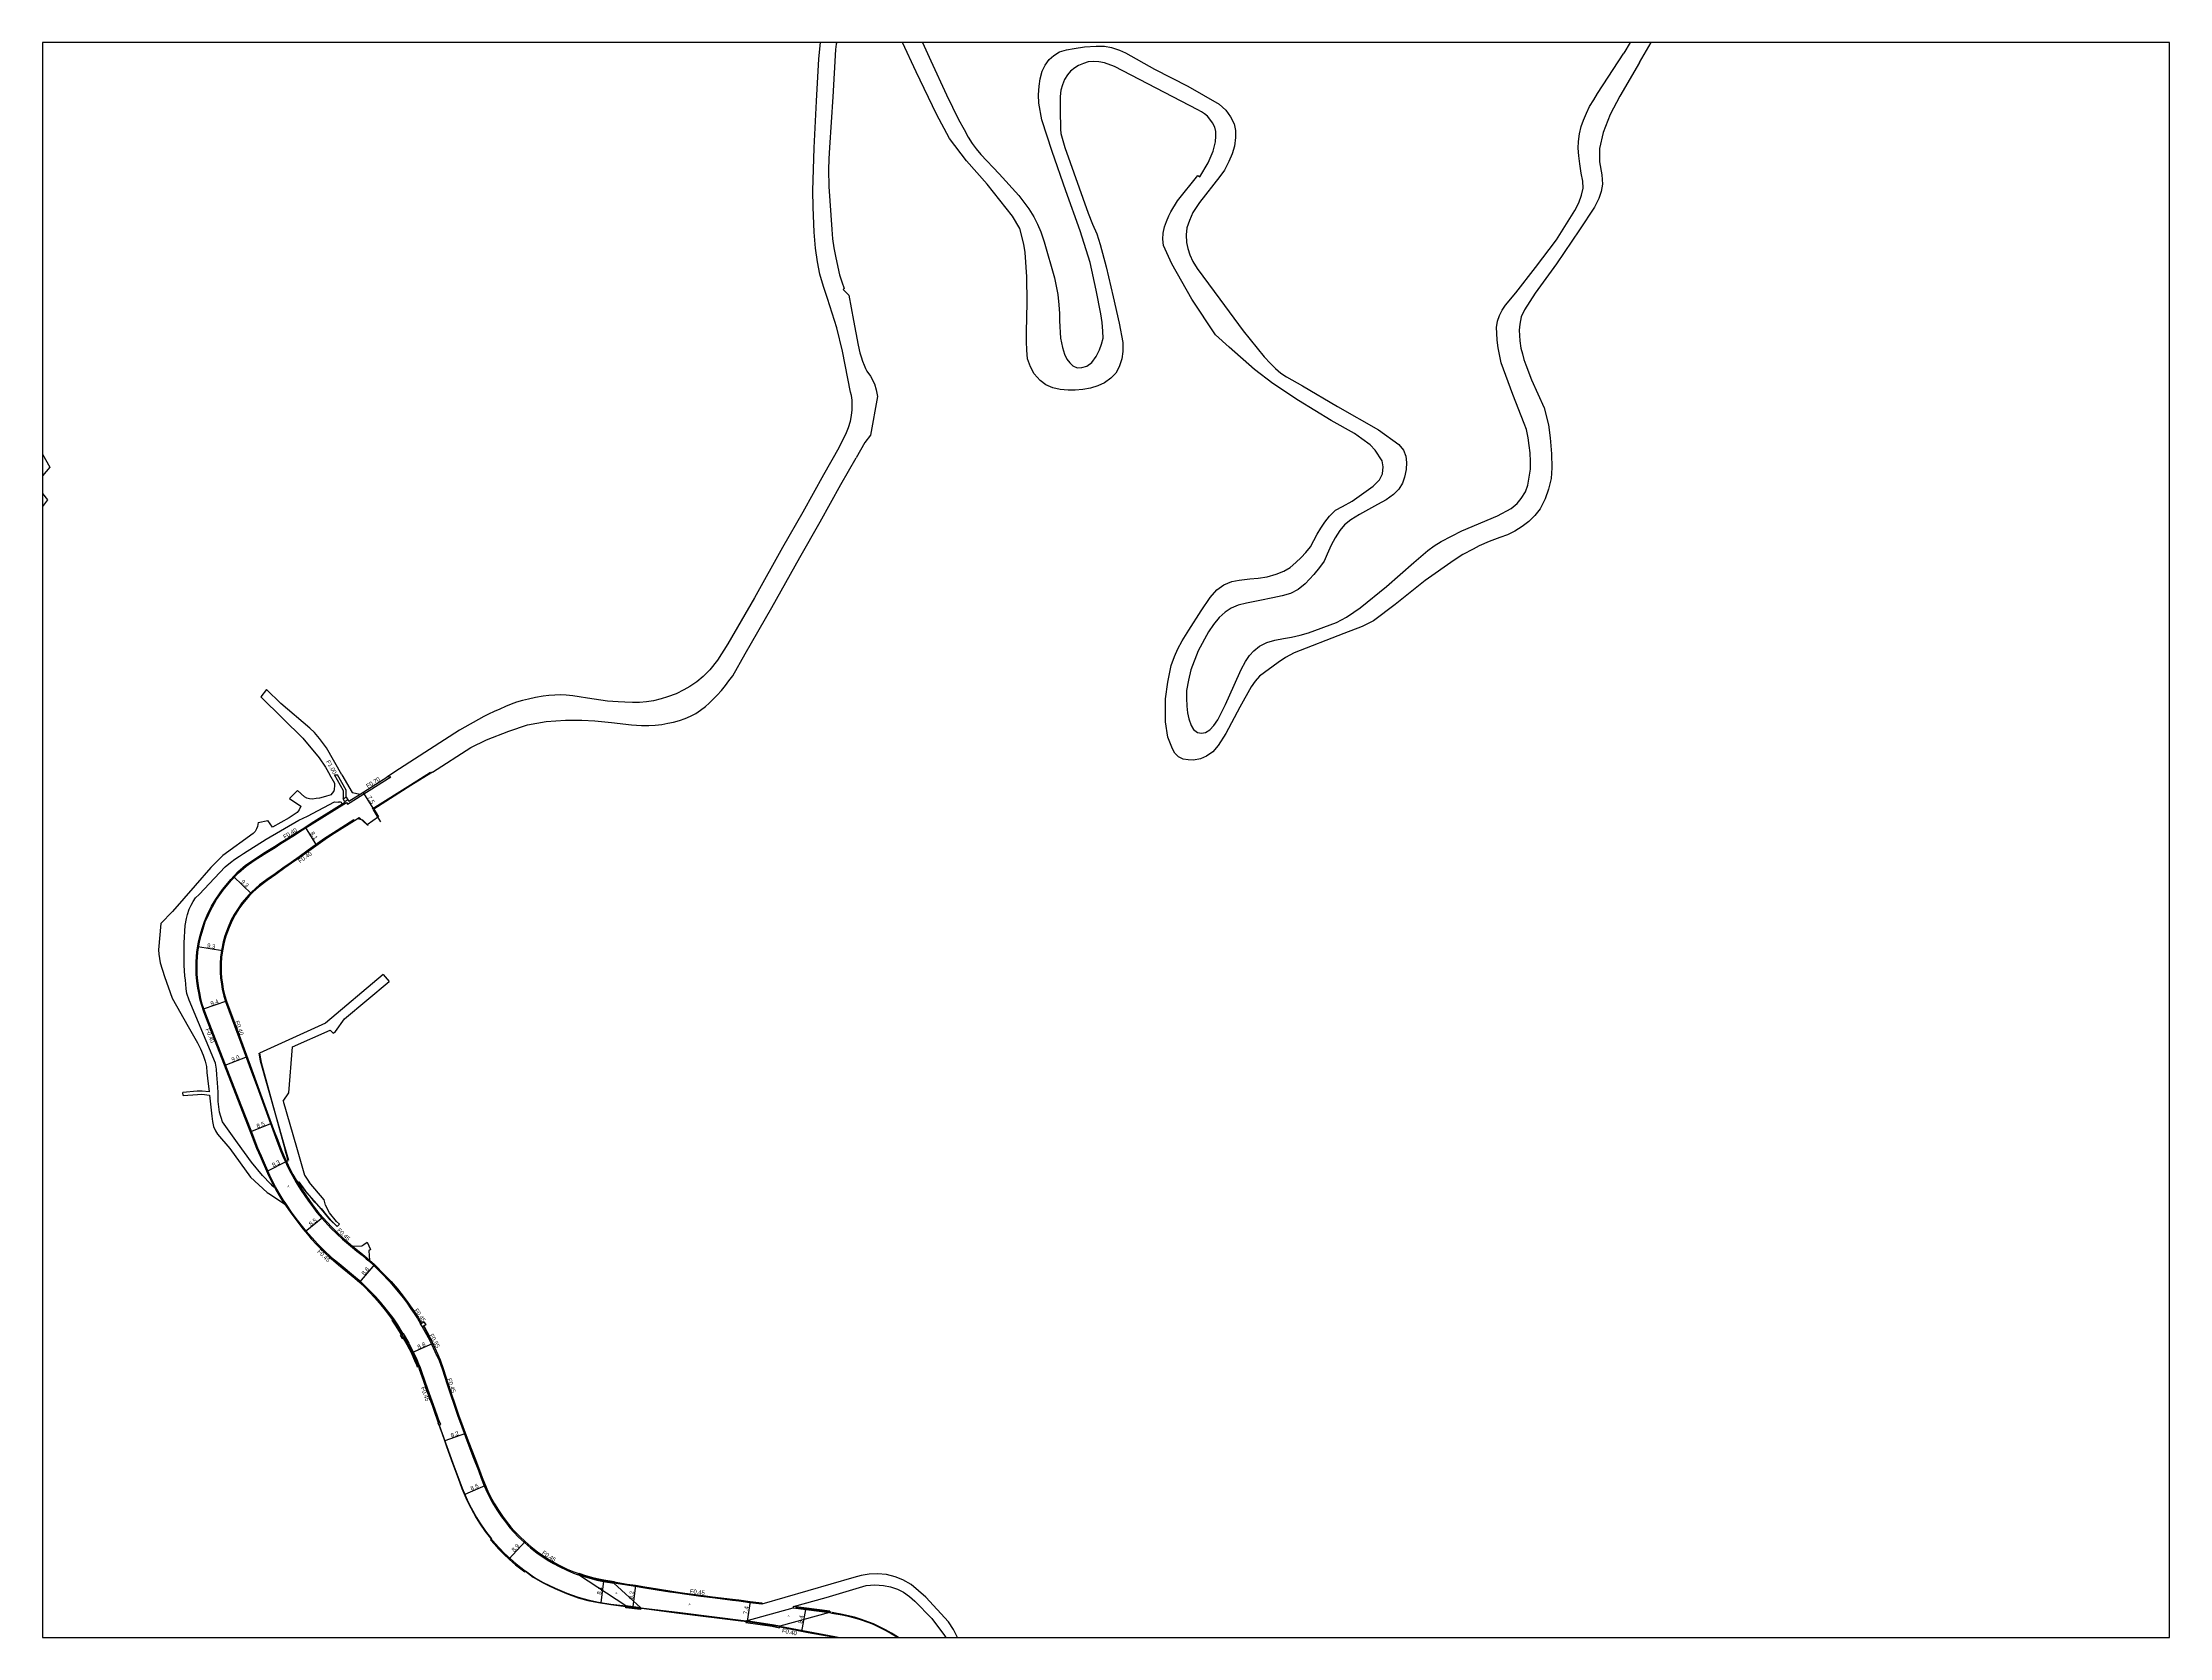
# Model space of a CAD drawing. Header units: metres. Extents: x 4000 to 8000, y -96000 to -93000.
# Drawn here: x 5600 to 6400, y -94200 to -93600 of the extents above; entities that cross this region are included whole.
import ezdxf

# ---------------------------------------------------------------- set-up
doc = ezdxf.new("R2010")
doc.units = ezdxf.units.M
doc.header["$LTSCALE"] = 2.5
for name, color, linetype in [('側溝・桝', 7, 'Continuous'), ('図郭', 7, 'Continuous'), ('幅員', 7, 'Continuous'), ('歩道・分離帯・安全施設', 7, 'Continuous'), ('舗装', 7, 'Continuous'), ('道路', 7, 'Continuous')]:
    doc.layers.add(name, color=color, linetype=linetype)
doc.styles.get("Standard").update_dxf_attribs({"font": ''})
doc.styles.add('YOKO_DECO', font='')
doc.styles.get('Standard').set_extended_font_data('@MS PGothic')
doc.styles.get('YOKO_DECO').set_extended_font_data('MS PGothic')

msp = doc.modelspace()

# ---------------------------------------------------------------- linework, layer by layer
at = {"layer": '側溝・桝'}
for points in [[(5735.67, -94085.71), (5735.31, -94085.12), (5733.6, -94082.4), (5732.08, -94080.18), (5731.76, -94079.67), (5729.3, -94076.5), (5727.13, -94073.89), (5725.22, -94071.78), (5721.63, -94068.08), (5719.67, -94066.19), (5717.72, -94064.53), (5711.54, -94059.48), (5709.69, -94057.9), (5708.22, -94056.61), (5706.48, -94054.98), (5704.9, -94053.41), (5703.47, -94051.95), (5701.41, -94049.7), (5699.95, -94048.04), (5698.25, -94045.97), (5695.95, -94043.04), (5693.7, -94040.02), (5691.97, -94037.48), (5691.48, -94036.76), (5690.53, -94035.35), (5689.41, -94033.5), (5688.54, -94032.03), (5687.62, -94030.42), (5685.45, -94026.2), (5682.33, -94018.88), (5681.01, -94015.93), (5678.68, -94009.96), (5674.7, -93999.71), (5664.45, -93973.24), (5662.07, -93967.14), (5661.05, -93964.5), (5660.1, -93961.76), (5659.58, -93959.68), (5659.13, -93957.48), (5658.77, -93955.63), (5658.43, -93953), (5658.19, -93950.62), (5658.16, -93948.7), (5658.18, -93945.89), (5658.47, -93942.14), (5659.08, -93938.47), (5659.69, -93935.88), (5660.36, -93933.44), (5661.23, -93930.84), (5662.56, -93927.85), (5663.89, -93925.11), (5665.47, -93922.41), (5667.99, -93918.81), (5671.09, -93915.09), (5673.76, -93912.31), (5676.64, -93909.81), (5679.55, -93907.73), (5683.32, -93905.28), (5684.98, -93904.32), (5687.47, -93902.79), (5689.31, -93901.56), (5691.87, -93899.97), (5694.79, -93898.14), (5697.81, -93896.22), (5701.46, -93893.94), (5714.3, -93885.93), (5714.68, -93886.53), (5731.05, -93876.21)], [(5709.82, -93875.46), (5710.99, -93875.45)], [(5713.14, -93884.47), (5713.24, -93881.5), (5709.82, -93875.46)], [(5714.19, -93883.83), (5714.26, -93881.24), (5710.99, -93875.45)], [(5731.05, -93876.21), (5729.44, -93876.4)], [(5712.73, -93886.4), (5713.79, -93885.73), (5713.71, -93885.6)], [(5714.85, -93884.9), (5715.15, -93885.4), (5719.42, -93882.71)], [(5717.34, -93892.78), (5717.14, -93892.47), (5709.47, -93897.29), (5706.1, -93899.44), (5699.9, -93903.84), (5696.52, -93906.28), (5693.47, -93908.43), (5690.94, -93910.2), (5687.48, -93912.67), (5684.33, -93914.92), (5681.61, -93916.91), (5680.1, -93918.2), (5678.74, -93919.46), (5677.54, -93920.66), (5675.02, -93923.67), (5673.52, -93925.73), (5672.12, -93928.02), (5670.99, -93930.08), (5669.78, -93932.83), (5668.59, -93936.09), (5667.98, -93938.35), (5667.26, -93941.58), (5666.99, -93944.07), (5666.82, -93946.4), (5666.79, -93947.74), (5666.82, -93949.69), (5666.97, -93952.01), (5667.26, -93954.22), (5667.6, -93956.18), (5668.24, -93958.7), (5668.86, -93960.72), (5672.21, -93969.85), (5674.95, -93977.31), (5677.68, -93984.79), (5681.18, -93994.29), (5684.69, -94003.88), (5686.57, -94008.98), (5688.09, -94013.11), (5689.47, -94016.76), (5690.65, -94019.53), (5691.38, -94021.1), (5692.04, -94022.52), (5692.92, -94024.27), (5693.85, -94026.03), (5695.43, -94028.79), (5697.05, -94031.52), (5698.62, -94033.91), (5700.05, -94035.91), (5701.86, -94038.35), (5703.22, -94040.09), (5705.08, -94042.32), (5708.44, -94045.98), (5710.68, -94048.16), (5712.81, -94050.1), (5716.56, -94053.35), (5718.22, -94054.66), (5720.16, -94056.22), (5721.75, -94057.53), (5722.67, -94058.35), (5724.61, -94060.04), (5725.86, -94061.29), (5727.21, -94062.73), (5730.78, -94066.4), (5733.17, -94069.17), (5735.72, -94072.39), (5737.1, -94074.27), (5738.55, -94076.37), (5739.77, -94078.16), (5741.02, -94080.02), (5742.21, -94081.96)], [(5691.73, -94020.93), (5692.38, -94022.35), (5693.26, -94024.09), (5694.19, -94025.85), (5695.76, -94028.6)], [(5687.2, -94030.56), (5688.15, -94032.25), (5689.03, -94033.73), (5690.15, -94035.59), (5691.12, -94037.01)], [(5716.63, -94052.82), (5718.49, -94054.32), (5720.44, -94055.88), (5722.03, -94057.2), (5723, -94058.06)], [(5731.73, -94080.42), (5733.24, -94082.63), (5734.95, -94085.34), (5735.3, -94085.93)], [(5736.02, -94087.15), (5737.4, -94089.54), (5738.29, -94091.26), (5739.27, -94093.25), (5740.36, -94095.65), (5741.03, -94097.23), (5741.36, -94098.02)], [(5736.39, -94086.93), (5737.77, -94089.34), (5738.67, -94091.06), (5739.65, -94093.07), (5740.75, -94095.47), (5741.43, -94097.06), (5741.99, -94098.43), (5742.65, -94100.26), (5744.85, -94106.51), (5747.55, -94114.08), (5749.31, -94119.11)], [(5742.92, -94083.16), (5742.85, -94083.19), (5744.99, -94087.14), (5746.25, -94089.67), (5748.12, -94093.76), (5748.23, -94093.71), (5749.15, -94095.75), (5750.42, -94099.38), (5752.07, -94104.49), (5756.08, -94116.41), (5757.66, -94120.8), (5759.95, -94126.86), (5762.14, -94132.56), (5763.93, -94137.2), (5764.97, -94140.02), (5766.16, -94142.95), (5767.36, -94145.72), (5768.58, -94148.19), (5769.59, -94149.99), (5771.09, -94152.37), (5772.61, -94154.66), (5774.09, -94156.55), (5775.8, -94158.81), (5777.21, -94160.33), (5779.04, -94162.24), (5781.22, -94164.26), (5783.5, -94166.22), (5785.95, -94168.15), (5789.85, -94170.75), (5792.2, -94172.19), (5794.33, -94173.32), (5797.45, -94174.78), (5799.7, -94175.76), (5801.15, -94176.25), (5801.56, -94176.39)], [(5870.49, -94187.43), (5866.07, -94186.91), (5861.85, -94186.35), (5859.48, -94186.1), (5851.96, -94185.11), (5847.57, -94184.54), (5841.5, -94183.77), (5838.08, -94183.26), (5835.9, -94182.95), (5831.19, -94182.19), (5826.49, -94181.4), (5822.91, -94180.82), (5819.83, -94180.34), (5814.93, -94179.53)], [(5877.35, -94195.75), (5888.02, -94197.79), (5898.05, -94199.58), (5899.94, -94200)]]:
    msp.add_lwpolyline(points, dxfattribs=at)
for points in [[(5714.19, -93883.83), (5714.85, -93884.9), (5713.71, -93885.6), (5713.05, -93884.53)], [(5735.34, -94087.55), (5734.62, -94086.33), (5735.67, -94085.71), (5736.39, -94086.93)], [(5744.13, -94082.44), (5742.92, -94083.16), (5742.21, -94081.96), (5743.42, -94081.24)], [(5749.46, -94119.05), (5748.72, -94119.31), (5749.02, -94120.15), (5749.76, -94119.89)]]:
    msp.add_lwpolyline(points, close=True, dxfattribs=at)
at = {"layer": '図郭'}
msp.add_lwpolyline([(5600, -94200), (6400, -94200), (6400, -93600), (5600, -93600)], close=True, dxfattribs=at)
at = {"layer": '幅員'}
for points in [[(5724.55, -93888.38), (5720.54, -93882.01)], [(5703.15, -93902.01), (5698.85, -93895.11)], [(5678.57, -93920.19), (5671.86, -93913.73)], [(5667.64, -93941.65), (5658.42, -93940.13)], [(5669.23, -93960.6), (5660.37, -93963.7)], [(5676.93, -93981.6), (5668.54, -93984.85)], [(5686.14, -94006.71), (5678.21, -94009.79)], [(5691.75, -94020.93), (5684.37, -94024.65)], [(5705.41, -94042.03), (5698.84, -94047.39)], [(5724.91, -94059.73), (5719.23, -94066.4)], [(5746.75, -94089.43), (5738.7, -94093.09)], [(5759.04, -94123.22), (5751.32, -94126.03)], [(5766.56, -94142.78), (5758.8, -94146.19)], [(5781.51, -94163.93), (5775.44, -94170.49)], [(5811.04, -94178.9), (5809.93, -94186.89)], [(5822.98, -94180.37), (5822.02, -94188.46)], [(5866.12, -94186.46), (5865.04, -94193.81)], [(5886.99, -94189.49), (5885.42, -94197.72)]]:
    msp.add_lwpolyline(points, dxfattribs=at)
at = {"layer": '歩道・分離帯・安全施設'}
for points, elevation in [([(5724.04, -93888.26), (5738.4, -93879.28), (5745.96, -93874.53)], 243.45), ([(5718.44, -93891.94), (5720.37, -93892.47), (5722.5, -93894.52)], 243.46), ([(5727.3, -93893.15), (5726.05, -93891.18), (5724.51, -93888.6)], 242.22), ([(5692.61, -94020.53), (5690.9, -94014.58), (5681.95, -93983.17), (5681.42, -93980.13)], 226.92), ([(5704.6, -94038.56), (5702.48, -94036.23), (5700.88, -94034.41), (5699.7, -94032.95), (5698.14, -94030.89), (5696.52, -94028.65)], 226.33), ([(5710.85, -94045.36), (5708.7, -94043.28), (5706.76, -94041.07), (5704.9, -94038.68)], 225.37), ([(5724.05, -94071.28), (5726.7, -94074.27), (5728.87, -94076.85), (5731.3, -94080.01), (5731.73, -94080.63), (5733.12, -94082.72), (5734.83, -94085.42), (5735.31, -94086.21), (5735.79, -94087.01), (5737.28, -94089.61), (5738.16, -94091.32), (5739.14, -94093.3), (5740.23, -94095.7), (5740.9, -94097.27), (5741.23, -94098.08)], 220.44), ([(5743.5, -94083.02), (5745.57, -94086.84), (5746.59, -94088.88)], 218.53), ([(5741.66, -94099.06), (5743.12, -94103.16), (5744.44, -94106.9), (5745.61, -94110.16), (5746.49, -94112.65), (5747.65, -94115.97), (5748.28, -94117.76), (5749.4, -94120.97), (5750.26, -94123.37), (5751.08, -94125.58), (5751.97, -94128.1), (5753.08, -94131.25), (5754.22, -94134.44), (5756.4, -94140.44), (5757.66, -94143.93), (5759.57, -94148.3), (5761.06, -94151.28), (5763.14, -94154.95), (5764.35, -94156.96), (5766.53, -94160.14), (5768.48, -94162.66), (5770.31, -94164.75), (5771.79, -94166.34), (5773.77, -94168.37), (5775.83, -94170.32), (5778.16, -94172.32), (5781.61, -94175.1), (5784.54, -94177.27), (5786.24, -94178.33), (5788.27, -94179.47), (5789.06, -94179.84), (5790.36, -94180.46), (5792.74, -94181.59), (5797.11, -94183.46), (5801.45, -94185.05), (5805.05, -94186.1), (5809.15, -94186.88), (5813.79, -94187.57), (5819.35, -94188.29)], 216.88), ([(5814.92, -94179.31), (5810.86, -94178.69), (5808.16, -94178.13), (5806, -94177.6), (5803.48, -94176.85), (5801.75, -94176.27)], 207.07), ([(5819.53, -94188.34), (5825.02, -94189.04)], 207.03), ([(5825.28, -94189), (5839.49, -94190.8), (5863.63, -94193.83)], 206.24), ([(5896.68, -94190.54), (5883.26, -94188.84)], 200.23), ([(5921.96, -94200), (5921.63, -94199.77), (5919.33, -94198.36), (5917.08, -94197.12), (5914.02, -94195.58), (5912.5, -94194.88), (5910.85, -94194.21), (5907.61, -94193.07), (5905.46, -94192.41), (5903.1, -94191.84), (5900.83, -94191.35), (5896.96, -94190.63)], 197.98), ([(5863.91, -94193.9), (5867.73, -94194.34), (5874.06, -94195.31), (5876.65, -94195.79)], 202.89)]:
    msp.add_lwpolyline(points, dxfattribs=dict(at, elevation=elevation))
at = {"layer": '舗装'}
for points, elevation in [([(5819.42, -94188.16), (5801.56, -94176.39)], 206.02), ([(5814.93, -94179.53), (5825.02, -94188.82)], 206.02), ([(5864.6, -94193.74), (5882.35, -94188.9)], 201.8), ([(5896.06, -94190.64), (5877.35, -94195.75)], 199.22)]:
    msp.add_lwpolyline(points, dxfattribs=dict(at, elevation=elevation))
at = {"layer": '道路'}
for points in [[(5899.55, -93752.51), (5902.2, -93747.32), (5903.19, -93744.8), (5903.89, -93742.44), (5904.28, -93740.3), (5904.51, -93738.14), (5904.57, -93736.52), (5904.48, -93734.5), (5904.3, -93732.83), (5903.95, -93731.55), (5900.93, -93716.08), (5898.75, -93707.39), (5895.22, -93696.26), (5893.73, -93691.73), (5892.36, -93687.1), (5891.47, -93682.55), (5890.77, -93677.39), (5890.24, -93671.31), (5889.85, -93661.88), (5889.76, -93655.74), (5890.22, -93639.63), (5891.15, -93622.05), (5891.99, -93606.17), (5892.59, -93600)], [(5898.77, -93600), (5898.57, -93600.63), (5898.26, -93602.65), (5897.22, -93620.45), (5895.96, -93639.5), (5895.73, -93643.8), (5895.64, -93647.86), (5895.79, -93654.12), (5896.84, -93670.29), (5897.16, -93673.85), (5897.6, -93677.23), (5898.36, -93680.94), (5899.82, -93687.38), (5900.63, -93690), (5901.54, -93692.56), (5901.13, -93692.85), (5901.95, -93693.62), (5903.3, -93695.08), (5905.04, -93704.61), (5906.76, -93713.89), (5907.36, -93716.7), (5907.87, -93718.26), (5908.43, -93719.85), (5909.02, -93721.37), (5909.59, -93722.6), (5910.09, -93723.58), (5911.39, -93725.51), (5912.89, -93728.43), (5913.6, -93730.6), (5914.09, -93733.13), (5911.38, -93747.68), (5909.27, -93750.51), (5906.06, -93756.24)], [(6034.53, -93649.97), (6035.28, -93650.53), (6038.46, -93645.24), (6040.32, -93640.93), (6041.17, -93637.36), (6041.36, -93635.21), (6041.29, -93633.5), (6040.92, -93631.86), (6040.1, -93630.27), (6039.06, -93628.82), (6038.13, -93627.69), (6037.06, -93626.79), (6035.94, -93626.09), (6034.49, -93625.28), (6003.17, -93608.96), (5999.47, -93607.65), (5997.31, -93607.22), (5995.27, -93607.18), (5993.35, -93607.32), (5991.53, -93607.87), (5989.71, -93608.66), (5988.24, -93609.51), (5986.66, -93610.71), (5985.47, -93612.15), (5984.4, -93613.95), (5983.62, -93615.86), (5983.03, -93617.95), (5982.79, -93620.29), (5982.75, -93622.84), (5982.74, -93625.16), (5982.8, -93627.71), (5982.83, -93630.28), (5982.89, -93632.56), (5983.01, -93634.24), (5983.5, -93636.01), (5984.56, -93639.53), (5993.25, -93664.21), (5994.92, -93668.28), (5996.61, -93671.98), (5997.78, -93675.98), (6000, -93684.32), (6002.69, -93695.71), (6004.95, -93705.62), (6006.33, -93712.82), (6006.36, -93716.17), (6005.92, -93718.99), (6004.99, -93722.04), (6003.64, -93724.35), (6001.87, -93726.3), (5999.49, -93728.04), (5996.98, -93729.13), (5994.2, -93730.06), (5991.27, -93730.48), (5988.46, -93730.76), (5985.72, -93730.77), (5982.79, -93730.52), (5979.95, -93729.92), (5977.32, -93728.82), (5975.19, -93727.13), (5973.02, -93724.6), (5971.64, -93721.99), (5970.49, -93719.02), (5970.18, -93715.74), (5970.12, -93712.41), (5970.13, -93709.01), (5970.36, -93697.84), (5970.26, -93688.15), (5969.56, -93678.95), (5969.1, -93675.8), (5967.62, -93669.99), (5964.82, -93665.29), (5955.28, -93653.27), (5947.49, -93644.56), (5941.1, -93636.08), (5936.3, -93626.97), (5928.65, -93611), (5923.47, -93600)], [(5931.04, -93600), (5934.06, -93606.84), (5939.95, -93619.63), (5944.51, -93628.95), (5946.6, -93632.75), (5948.16, -93635.57), (5949.65, -93637.94), (5951.15, -93639.98), (5952.94, -93642.07), (5959.79, -93649.43), (5967.21, -93657.51), (5970.99, -93662.58), (5972.87, -93665.54), (5974.28, -93668.37), (5975.52, -93671.26), (5976.71, -93674.99), (5980.58, -93688.5), (5981.87, -93694.82), (5982.25, -93698.64), (5982.46, -93701.95), (5982.51, -93704.74), (5982.9, -93711.16), (5983.64, -93714.78), (5984.37, -93717.18), (5985.26, -93719.11), (5986.37, -93720.55), (5987.48, -93721.6), (5989.11, -93722.33), (5990.86, -93722.3), (5992.74, -93721.74), (5994.67, -93720.36), (5996.36, -93718.15), (5997.55, -93715.65), (5998.36, -93713.44), (5998.9, -93711.18), (5998.83, -93708.52), (5998.52, -93705.29), (5998.11, -93702.02), (5996.34, -93693.2), (5994.01, -93682.79), (5990.3, -93670.87), (5984.92, -93655.82), (5979.76, -93640.97), (5975.89, -93629.04), (5974.73, -93622.8), (5974.56, -93619.69), (5974.81, -93616.41), (5975.3, -93613.63), (5976.03, -93610.81), (5977.07, -93608.54), (5978.63, -93606.4), (5980.39, -93604.83), (5982.48, -93603.5), (5985.13, -93602.72), (5987.97, -93602.19), (5991.91, -93601.66), (5996.25, -93601.31), (5999.48, -93601.37), (6002.09, -93601.82), (6005.05, -93602.89), (6007.38, -93603.87), (6018.27, -93609.97), (6030.73, -93616.37), (6042.58, -93623.17), (6045.09, -93625.45), (6046.86, -93627.96), (6048.22, -93630.63), (6048.7, -93633.07), (6048.72, -93635.77), (6048.28, -93638.95), (6047.45, -93641.81), (6046.21, -93644.76), (6044.59, -93648), (6042.87, -93650.42), (6035.19, -93660.21), (6032.64, -93663.99), (6031.35, -93667), (6030.42, -93669.77), (6030.15, -93672.33), (6030.24, -93675.26), (6030.75, -93677.52), (6031.55, -93679.91), (6032.64, -93682.33), (6034.34, -93685.01), (6042.86, -93696.5), (6051.6, -93708.42), (6059.53, -93718.25), (6061.83, -93720.75), (6063.74, -93722.66), (6065.76, -93724.33), (6067.91, -93725.73), (6073.97, -93729.2), (6087.04, -93736.95), (6102.5, -93745.75), (6110.16, -93751.22), (6111.89, -93753.33), (6112.76, -93755.63), (6113.03, -93758.01), (6112.88, -93760.62), (6112.3, -93763.54), (6111.47, -93765.76), (6110.19, -93768.08), (6108.18, -93770.03), (6105.35, -93772.05), (6102.12, -93773.85), (6095.29, -93777.52), (6092.11, -93779.6), (6089.75, -93781.43), (6087.96, -93783.51), (6086.14, -93786.31), (6084.67, -93789.08), (6083.22, -93792.41), (6082, -93795.07), (6080.33, -93797.54), (6078.22, -93800.13), (6074.91, -93803.63), (6072.28, -93805.71), (6069.38, -93807.24), (6066.3, -93808.2), (6062.71, -93808.93), (6057.85, -93809.91), (6052.89, -93810.89), (6049.65, -93811.69), (6047.04, -93812.84), (6044.79, -93814.32), (6042.54, -93816.29), (6040.38, -93818.89), (6038.5, -93821.63), (6034.67, -93828.79), (6031.93, -93836.02), (6030.97, -93839.86), (6030.33, -93843.77), (6030.22, -93846.7), (6030.37, -93849.67), (6030.61, -93852.19), (6031.18, -93854.48), (6032.06, -93856.96), (6032.96, -93858.42), (6034.42, -93859.57), (6035.95, -93859.84), (6037.45, -93859.54), (6039.02, -93858.53), (6040.61, -93856.97), (6042.01, -93854.79), (6043.58, -93851.74), (6044.94, -93849), (6048.2, -93841.8), (6050.89, -93835.85), (6052.43, -93832.83), (6053.99, -93830.55), (6055.62, -93828.82), (6057.79, -93827.04), (6060.45, -93825.67), (6063.5, -93824.86), (6066.8, -93824.22), (6069.78, -93823.67), (6073.07, -93822.92), (6076.14, -93822.03), (6086.69, -93818.13), (6090.52, -93816.15), (6093.22, -93814.34), (6095.56, -93812.61), (6105.56, -93804.6), (6115.81, -93795.58), (6121.09, -93791.09), (6123.47, -93789.29), (6126.02, -93787.65), (6133.9, -93783.69), (6147.29, -93777.99), (6152.36, -93775.27), (6154.59, -93773.4), (6156.17, -93771.47), (6157.74, -93768.99), (6158.63, -93766.53), (6159.64, -93760.49), (6159.65, -93757.59), (6159.52, -93754.32), (6159.2, -93751.58), (6158.73, -93748.71), (6158.14, -93745.63), (6157.31, -93743.27), (6153.08, -93732.35), (6148.69, -93720.46), (6147.51, -93714.85), (6147.13, -93711.96), (6146.95, -93709.29), (6146.93, -93707.15), (6147.23, -93704.79), (6147.95, -93702.66), (6149.04, -93700.74), (6150.29, -93698.76), (6154.18, -93694.18), (6161.6, -93684.69), (6169.48, -93674.27), (6176.34, -93663.15), (6177.82, -93660.27), (6178.88, -93657.42), (6179.44, -93654.79), (6179.3, -93652.18), (6178.76, -93649.09), (6178.17, -93645.69), (6177.8, -93642.59), (6177.6, -93639.72), (6177.73, -93637.21), (6178.13, -93634.29), (6178.78, -93631.65), (6179.59, -93629.17), (6180.74, -93626.61), (6181.86, -93624.07), (6183.45, -93621.5), (6184.92, -93619.18), (6194.81, -93604.05)], [(6197.2, -93600), (6194.81, -93604.05)], [(6200.66, -93607.51), (6205.1, -93600)], [(6200.66, -93607.51), (6193.31, -93620.17), (6189.68, -93627.06), (6187.03, -93633.9), (6185.66, -93639.91), (6185.62, -93644.82), (6186.44, -93649.76), (6186.72, -93653.22), (6186.28, -93655.98), (6185.32, -93658.66), (6183.68, -93661.9), (6178.07, -93670.46), (6169.4, -93683.31), (6161.42, -93694.3), (6157.47, -93700.59), (6156.2, -93703.25), (6155.64, -93705.97), (6155.42, -93708.23), (6155.47, -93710.24), (6155.65, -93712.23), (6156.07, -93714.97), (6156.61, -93717.16), (6157.22, -93719.25), (6157.91, -93721.23), (6160.01, -93726.92), (6164.75, -93737.45), (6166.49, -93743.88), (6167.12, -93748.68), (6167.58, -93754.75), (6167.7, -93760.03), (6167.41, -93764.05), (6166.45, -93767.97), (6165.14, -93771.61), (6163.26, -93775.48), (6161.33, -93777.97), (6159.02, -93780.21), (6156.58, -93782.11), (6153.76, -93783.85), (6151, -93785.19), (6148.07, -93786.15), (6144.07, -93787.7), (6140.38, -93789.29), (6138.04, -93790.53), (6134.17, -93792.57), (6130.9, -93794.7), (6120.09, -93802.4), (6108.81, -93811.36), (6100.63, -93817.59), (6096.36, -93819.69), (6089.4, -93822.35), (6070.78, -93829.54), (6067.49, -93831.33), (6064.81, -93833.19), (6057.77, -93838.38), (6056.05, -93840.22), (6054.63, -93842.32), (6050.29, -93849.99), (6045.09, -93859.93), (6042.21, -93864.43), (6040.21, -93866.86), (6037.78, -93868.49), (6035.58, -93869.46), (6032.91, -93869.92), (6030.88, -93869.9), (6029.02, -93869.58), (6027.27, -93868.76), (6025.91, -93867.3), (6025.02, -93865.72), (6023.29, -93861.32), (6022.38, -93855.6), (6022.44, -93846.85), (6023.28, -93840.64), (6024.57, -93834.37), (6025.82, -93830.94), (6027.04, -93828.12), (6028.62, -93825.02), (6031.12, -93821.01), (6035.83, -93813.85), (6039.17, -93808.78), (6041.75, -93805.88), (6044.29, -93803.96), (6047.3, -93802.81), (6050.15, -93802.24), (6054.09, -93801.81), (6057.28, -93801.54), (6060.63, -93800.94), (6063.99, -93800.04), (6066.88, -93798.83), (6069.31, -93797.44), (6071.43, -93795.65), (6073.41, -93793.74), (6075.17, -93791.89), (6076.93, -93789.69), (6078.23, -93787.35), (6079.44, -93784.94), (6080.78, -93782.7), (6082.37, -93780.39), (6084.08, -93778.19), (6086.28, -93775.96), (6089, -93774.54), (6092.55, -93772.54), (6100.53, -93766.86), (6102.92, -93764.5), (6104.06, -93762.24), (6104.25, -93759.62), (6103.88, -93757.33), (6101.3, -93753.37), (6099.31, -93751.34), (6096.25, -93749.09), (6093.5, -93747.1), (6084.73, -93742.2), (6072.36, -93734.72), (6062.7, -93728.32), (6055.9, -93723.06), (6046.27, -93714.58), (6041.13, -93709.99), (6032.33, -93696.56), (6024.77, -93683.24), (6021.66, -93676.3), (6021.37, -93674.03), (6021.5, -93671.75), (6022.02, -93669.33), (6022.77, -93667.33), (6023.63, -93665.23), (6024.42, -93663.63), (6026.9, -93659.55), (6034.53, -93649.97)], [(5600, -93754.9), (5602.77, -93759.73), (5600, -93763.02)], [(5899.55, -93752.51), (5893.77, -93762.59), (5885.91, -93776.67), (5878.36, -93790.01), (5867.79, -93808.87), (5857.82, -93826.19)], [(5864.32, -93829.93), (5874.32, -93812.57), (5884.89, -93793.69), (5892.44, -93780.34), (5900.3, -93766.29), (5906.06, -93756.24)], [(5600, -93769.69), (5601.86, -93772.06), (5600, -93774.54)], [(5857.82, -93826.19), (5853.82, -93832.37), (5851.03, -93835.95), (5848.46, -93838.47), (5846.08, -93840.45), (5843.52, -93842.28), (5841.19, -93843.57), (5838.27, -93845), (5835.09, -93846.18), (5832.67, -93846.92), (5829.78, -93847.64), (5827.21, -93848.05), (5824.54, -93848.24), (5821.85, -93848.24), (5819.07, -93848.14), (5816.52, -93847.99), (5812.5, -93847.76), (5805, -93846.61), (5801.8, -93846.13), (5799.41, -93845.81), (5797.01, -93845.54), (5794.83, -93845.45), (5792.66, -93845.49), (5790.42, -93845.68), (5788.31, -93845.92), (5785.44, -93846.42), (5782.75, -93847.01), (5780.51, -93847.57), (5778.32, -93848.2), (5776.3, -93848.94), (5774.11, -93849.83), (5771.98, -93850.73), (5769.92, -93851.62), (5767.77, -93852.68), (5766.03, -93853.54), (5756.88, -93858.67)], [(5761.11, -93865.23), (5766.95, -93862.33), (5775.37, -93859.04), (5782.35, -93856.65), (5789.39, -93855.38), (5796.73, -93854.87), (5802.85, -93854.93), (5807.71, -93855.16), (5814.03, -93855.76), (5821.54, -93856.72), (5825.3, -93856.94), (5828.05, -93856.95), (5830.46, -93856.81), (5832.89, -93856.56), (5835.16, -93856.11), (5837.31, -93855.68), (5839.56, -93855.08), (5841.74, -93854.3), (5843.69, -93853.44), (5845.68, -93852.44), (5847.53, -93851.22), (5849.33, -93849.81), (5850.72, -93848.54), (5852.41, -93846.94), (5853.7, -93845.53), (5855.37, -93843.71), (5856.91, -93841.9), (5858.17, -93840.13), (5859.62, -93838.26), (5864.32, -93829.93)], [(5684.2, -93843.35), (5682.08, -93846.13)], [(5682.08, -93846.13), (5690.34, -93854.33), (5697.88, -93861.73), (5704.02, -93869.07), (5706.38, -93872.62), (5708.02, -93875.47)], [(5712.61, -93875.44), (5706.75, -93865.37), (5704.21, -93861.76), (5702.32, -93859.56), (5700.52, -93857.88), (5689.58, -93848.71), (5684.2, -93843.35)], [(5756.88, -93858.67), (5734.25, -93873.29), (5729.44, -93876.4)], [(5746.69, -93874.45), (5761.11, -93865.23)], [(5685.76, -94029.39), (5682.76, -94026.24), (5678.61, -94021.24), (5673.29, -94013.93), (5667.66, -94005.97), (5666.5, -94002.36), (5666.12, -93998.33), (5666.11, -93994.91), (5665.83, -93991.35), (5665.58, -93988.29), (5665.37, -93986.25), (5665.01, -93984), (5655.2, -93960.3), (5654.31, -93957.72), (5654.04, -93955.96), (5653.84, -93954.29), (5653.71, -93952.79), (5653.55, -93951.08), (5653.3, -93947.22), (5653.22, -93938.65), (5653.64, -93932.15), (5654.11, -93929.59), (5654.55, -93928), (5655.21, -93926.07), (5655.93, -93924.48), (5656.63, -93923.09), (5657.58, -93921.74), (5658.86, -93920.45), (5664.64, -93914.34), (5668.74, -93910.15), (5670.7, -93908.46), (5672.32, -93907.21), (5674.11, -93906.05), (5675.64, -93905.05), (5684.06, -93899.7), (5696.38, -93892.55), (5699.67, -93890.99), (5709.77, -93885.7), (5711.28, -93885.71)], [(5708.56, -93882.96), (5706.82, -93883.49), (5705.54, -93883.91), (5704.23, -93884.25), (5702.93, -93884.45), (5701.55, -93884.62), (5700.47, -93884.52), (5699.43, -93884.23), (5698.57, -93883.82), (5695.93, -93881.34), (5692.94, -93884.39), (5697.15, -93887.25), (5696.52, -93888.69), (5695.77, -93889.6), (5694.66, -93890.44), (5692.79, -93891.6), (5686.55, -93895.22), (5684.71, -93892.68)], [(5681.06, -93893.41), (5680.87, -93894.89), (5680.52, -93895.84), (5680.02, -93896.77), (5679.24, -93897.52), (5667.81, -93905.78), (5663.3, -93910.33), (5657.38, -93917.17), (5648.84, -93926.95), (5644.48, -93931.47), (5643.64, -93941.37), (5643.72, -93942.97), (5643.95, -93944.55), (5644.28, -93946.16), (5645.88, -93951.39), (5648.72, -93959.53), (5654.82, -93970.13), (5658.33, -93976.32), (5659.47, -93978.6), (5660.42, -93980.95), (5661.16, -93983.21), (5661.61, -93985.21), (5661.85, -93987.49), (5662.06, -93989.54), (5662.66, -93994.76)], [(5681.06, -93893.41), (5684.71, -93892.68)], [(5728.13, -93950.63), (5706.48, -93968.9), (5681.59, -93980.18), (5682.19, -93983.66), (5691.25, -94016.64)], [(5728.13, -93950.63), (5730.43, -93953.2)], [(5690.57, -93998.24), (5692.68, -93995.11), (5694.08, -93977.81), (5708.21, -93971.58), (5709.34, -93972.65), (5710.21, -93972.04), (5713.63, -93967.31), (5730.43, -93953.2)], [(5662.66, -93994.76), (5660.02, -93994.46), (5658.22, -93994.49), (5652.81, -93994.96)], [(5652.91, -93996.15), (5652.81, -93994.96)], [(5652.91, -93996.15), (5658.28, -93995.69), (5659.96, -93995.67), (5662.8, -93995.99)], [(5662.8, -93995.99), (5663.05, -93998.21), (5663.63, -94003.86), (5663.94, -94005.91), (5664.32, -94007.74), (5665.06, -94009.4), (5665.83, -94010.71), (5670.5, -94016.01), (5678.28, -94026.81), (5684.44, -94032.6), (5685.77, -94033.31)], [(5690.57, -93998.24), (5695.52, -94015.59)], [(5691.75, -94020.93), (5691.75, -94020.94)], [(5710.78, -94045.42), (5708.23, -94042.84), (5704.96, -94038.87), (5698.56, -94031.58), (5697.52, -94030.52)], [(5711.75, -94044.47), (5710.59, -94043.54), (5707.9, -94040.24), (5706.45, -94037.37), (5705.93, -94035.42), (5700.34, -94028.72)], [(5711.75, -94044.47), (5710.78, -94045.42)], [(5944.15, -94200), (5942.68, -94196.96), (5940.8, -94194.12), (5932.2, -94184.9), (5926.67, -94180.08), (5923.6, -94178.28), (5920.76, -94177.15), (5917.41, -94176.31), (5914.01, -94176.05), (5910.9, -94176.19), (5907.85, -94176.72), (5905.13, -94177.39), (5870.49, -94187.43)], [(5882.35, -94188.9), (5882.42, -94188.37), (5894.72, -94184.96), (5909.82, -94180.44), (5913.09, -94180.26), (5916.26, -94180.49), (5918.9, -94180.96), (5921.54, -94181.78), (5923.79, -94183.02), (5926.15, -94184.6), (5928.09, -94186.37), (5934.45, -94192.87), (5937.05, -94196.2), (5939.01, -94198.89), (5939.73, -94200)], [(5921.82, -94200), (5921.54, -94199.81)]]:
    msp.add_lwpolyline(points, dxfattribs=at)
for points, elevation in [([(5708.56, -93882.96), (5709.09, -93882.32), (5709.55, -93881.79), (5709.86, -93881.02), (5709.94, -93879.47), (5709.92, -93878.79), (5708.02, -93875.47)], 243.35), ([(5712.61, -93875.44), (5716.47, -93882.15), (5719.42, -93882.71), (5729.44, -93876.4)], 243.76), ([(5746.69, -93874.45), (5738.58, -93879.55), (5724.55, -93888.38), (5725.43, -93889.76), (5726.4, -93891.33)], 242.94), ([(5685.76, -94029.39), (5686.31, -94030.04), (5686.61, -94030.27), (5686.9, -94030.44), (5687.2, -94030.56), (5685.1, -94026.37), (5681.98, -94019.03), (5680.65, -94016.08), (5678.33, -94010.1), (5674.35, -93999.85), (5664.1, -93973.38), (5661.71, -93967.28), (5660.7, -93964.63), (5659.73, -93961.86), (5659.21, -93959.77), (5658.76, -93957.55), (5658.39, -93955.69), (5658.04, -93953.05), (5657.8, -93950.64), (5657.77, -93948.71), (5657.8, -93945.87), (5658.09, -93942.1), (5658.7, -93938.4), (5659.32, -93935.78), (5660, -93933.33), (5660.88, -93930.7), (5662.21, -93927.69), (5663.55, -93924.93), (5665.15, -93922.21), (5667.68, -93918.57), (5670.8, -93914.83), (5673.5, -93912.03), (5676.4, -93909.51), (5679.33, -93907.41), (5683.12, -93904.95), (5684.77, -93903.99), (5687.26, -93902.46), (5689.1, -93901.23), (5691.67, -93899.65), (5694.58, -93897.81), (5697.61, -93895.89), (5701.09, -93893.71), (5712.73, -93886.4), (5712.44, -93885.94), (5712.05, -93885.77), (5711.73, -93885.73), (5711.28, -93885.71)], 226.29), ([(5722.04, -93894.34), (5719.33, -93891.78), (5719.1, -93891.67), (5717.34, -93892.78), (5709.68, -93897.61), (5706.32, -93899.76), (5700.13, -93904.16), (5696.74, -93906.6), (5693.69, -93908.75), (5691.16, -93910.52), (5687.7, -93912.99), (5684.55, -93915.23), (5681.85, -93917.22), (5680.35, -93918.49), (5679.01, -93919.74), (5677.83, -93920.93), (5675.32, -93923.91), (5673.85, -93925.94), (5672.45, -93928.21), (5671.34, -93930.25), (5670.14, -93932.97), (5668.95, -93936.2), (5668.36, -93938.44), (5667.64, -93941.65), (5667.37, -93944.1), (5667.21, -93946.42), (5667.17, -93947.74), (5667.21, -93949.67), (5667.35, -93951.98), (5667.64, -93954.16), (5667.98, -93956.1), (5668.61, -93958.6), (5669.23, -93960.6), (5672.57, -93969.72), (5675.32, -93977.18), (5678.05, -93984.66), (5681.54, -93994.16), (5685.05, -94003.75), (5686.93, -94008.85), (5688.45, -94012.98), (5689.83, -94016.62), (5691, -94019.37), (5691.73, -94020.93), (5692.39, -94020.68), (5691.77, -94018.36), (5691.25, -94016.64)], 241.76), ([(5726.4, -93891.33), (5722.04, -93894.34)], 241.96), ([(5695.52, -94015.59), (5698.56, -94026.07), (5700.34, -94028.72)], 226.44), ([(5697.52, -94030.52), (5696.06, -94028.42), (5695.76, -94028.6), (5697.41, -94031.29), (5698.98, -94033.66), (5700.4, -94035.66), (5702.21, -94038.09), (5703.56, -94039.82), (5705.41, -94042.03), (5708.75, -94045.68), (5710.97, -94047.84), (5713.1, -94049.77), (5716.63, -94052.82), (5720.12, -94052.73), (5720.88, -94052.17), (5722.08, -94051.27)], 225.26), ([(5685.77, -94033.31), (5691.12, -94037.01), (5691.61, -94037.73), (5693.34, -94040.28), (5695.6, -94043.31), (5697.9, -94046.24), (5699.61, -94048.33), (5701.08, -94050), (5703.15, -94052.25), (5704.59, -94053.73), (5706.18, -94055.3), (5707.92, -94056.93), (5709.39, -94058.24), (5711.26, -94059.82), (5717.44, -94064.88), (5719.37, -94066.52), (5721.32, -94068.4), (5724.89, -94072.08), (5726.79, -94074.18), (5728.96, -94076.77), (5731.4, -94079.93), (5731.73, -94080.42), (5731.34, -94080.66), (5732.86, -94082.88), (5734.56, -94085.58), (5734.91, -94086.16), (5734.62, -94086.33), (5735.34, -94087.55), (5735.63, -94087.38), (5737, -94089.76), (5737.89, -94091.46), (5738.86, -94093.44), (5739.94, -94095.83), (5740.61, -94097.4), (5740.94, -94098.19), (5741.36, -94098.02), (5741.59, -94098.58), (5742.25, -94100.41), (5744.45, -94106.65), (5747.15, -94114.23), (5748.9, -94119.25), (5748.72, -94119.31), (5749.02, -94120.15), (5749.16, -94120.1), (5754.36, -94134.4), (5756.53, -94140.39), (5757.79, -94143.88), (5759.7, -94148.24), (5761.19, -94151.21), (5763.27, -94154.88), (5764.47, -94156.89), (5766.65, -94160.06), (5768.83, -94162.88), (5768.44, -94163.21), (5769.98, -94164.94), (5771.47, -94166.64), (5773.47, -94168.66), (5775.54, -94170.58), (5777.86, -94172.62), (5781.43, -94175.34), (5781.7, -94174.99), (5784.67, -94177.15), (5786.32, -94178.21), (5788.33, -94179.37), (5792.81, -94181.49), (5797.19, -94183.28), (5801.5, -94184.85), (5805.09, -94185.86), (5809.16, -94186.78), (5813.81, -94187.43), (5819.34, -94188.15), (5819.42, -94188.16), (5825.02, -94188.82), (5839.84, -94190.57), (5864.6, -94193.74), (5874.48, -94195.2), (5877.35, -94195.75)], 225.8), ([(5722.08, -94051.27), (5723.41, -94054.03)], 221.74), ([(5723.41, -94054.03), (5722.69, -94054.56), (5723, -94058.06)], 221.67), ([(5723, -94058.06), (5724.91, -94059.73), (5726.17, -94060.99), (5727.52, -94062.43), (5731.1, -94066.11), (5733.5, -94068.89), (5736.07, -94072.13), (5737.46, -94074.01), (5738.91, -94076.12), (5740.13, -94077.91), (5741.39, -94079.79), (5742.58, -94081.74), (5743.42, -94081.24), (5744.13, -94082.44), (5743.33, -94082.92)], 220.84), ([(5743.33, -94082.92), (5745.48, -94086.89), (5746.75, -94089.43), (5748.62, -94093.53)], 217.73), ([(5748.62, -94093.53), (5749.55, -94095.59), (5750.84, -94099.24), (5752.48, -94104.35), (5756.49, -94116.27)], 216.74), ([(5756.49, -94116.27), (5758.07, -94120.65), (5760.35, -94126.7), (5762.55, -94132.41), (5764.34, -94137.05), (5765.38, -94139.87), (5766.56, -94142.78), (5767.75, -94145.53), (5768.97, -94147.99), (5769.96, -94149.76), (5771.46, -94152.13), (5772.96, -94154.41), (5774.44, -94156.29), (5776.14, -94158.53), (5777.53, -94160.03), (5779.35, -94161.93), (5781.51, -94163.93), (5783.78, -94165.88), (5786.21, -94167.8), (5790.08, -94170.38), (5792.41, -94171.81), (5794.52, -94172.93), (5797.62, -94174.38), (5799.85, -94175.35), (5801.68, -94175.97), (5801.56, -94176.39)], 214.46), ([(5814.93, -94179.53), (5811.04, -94178.9), (5808.53, -94178.39), (5806.34, -94177.87), (5804.08, -94177.21), (5801.56, -94176.39)], 206.02), ([(5814.93, -94179.53), (5815.01, -94179.08), (5819.9, -94179.89), (5822.98, -94180.37), (5826.56, -94180.95), (5831.27, -94181.74), (5835.97, -94182.5), (5838.15, -94182.8), (5841.56, -94183.32), (5847.62, -94184.09), (5852.02, -94184.66), (5859.53, -94185.64), (5861.91, -94185.89), (5866.12, -94186.46), (5870.54, -94186.97), (5870.49, -94187.43)], 206.02), ([(5896.06, -94190.64), (5877.35, -94195.75), (5874.48, -94195.2), (5864.6, -94193.74), (5882.35, -94188.9)], 199.22), ([(5882.35, -94188.9), (5896.06, -94190.64), (5896.93, -94190.82), (5900.79, -94191.54), (5903.06, -94192.02), (5905.41, -94192.59), (5907.55, -94193.24), (5910.79, -94194.39), (5912.42, -94195.05), (5913.94, -94195.75), (5916.99, -94197.28), (5919.24, -94198.52), (5921.53, -94199.93), (5921.63, -94200)], 200.3), ([(5898.02, -94200), (5897.97, -94199.99), (5887.94, -94198.2), (5877.27, -94196.16), (5877.35, -94195.75)], 198.39)]:
    msp.add_lwpolyline(points, dxfattribs=dict(at, elevation=elevation))
for points, elevation in [([(5801.72, -94175.82), (5804.24, -94176.63), (5806.49, -94177.28), (5808.65, -94177.79), (5811.15, -94178.3), (5815.03, -94178.93), (5814.93, -94179.53), (5811.04, -94178.9), (5808.53, -94178.39), (5806.34, -94177.87), (5804.08, -94177.21), (5801.56, -94176.39)], 207.48), ([(5814.93, -94179.53), (5825.02, -94188.82), (5819.42, -94188.16), (5801.56, -94176.39), (5804.08, -94177.21), (5806.34, -94177.87), (5808.53, -94178.39), (5811.04, -94178.9)], 206.02), ([(5819.42, -94188.16), (5825.02, -94188.82), (5824.94, -94189.49), (5819.34, -94188.82)], 206.13), ([(5882.35, -94188.9), (5896.06, -94190.64), (5896.15, -94190.1), (5882.42, -94188.37)], 200.57), ([(5877.35, -94195.75), (5874.48, -94195.2), (5864.6, -94193.74), (5864.52, -94194.32), (5874.39, -94195.78), (5877.24, -94196.32)], 200.89)]:
    msp.add_lwpolyline(points, close=True, dxfattribs=dict(at, elevation=elevation))

# ---------------------------------------------------------------- texts
at = {"layer": '側溝・桝'}
for s, rotation, p in [('F1.00', 299.50877, (5706.6, -93870.49)), ('F0.70', 32.2123, (5722.37, -93880.56)), ('F0.40', 31.72316, (5691.15, -93899.67)), ('F0.40', 35.12122, (5696.87, -93908.77)), ('F0.40', 290.11939, (5672.32, -93968.32)), ('F0.40', 291.32737, (5661.27, -93971.23)), ('F0.45', 315.78744, (5710.71, -94046.97)), ('F0.45', 315.23093, (5703.21, -94054.97)), ('F0.45', 304.26629, (5739.75, -94076.91)), ('F0.55', 298.46142, (5745.44, -94086.3)), ('F0.45', 287.83684, (5752.23, -94102.76)), ('F0.45', 289.42953, (5742.26, -94106)), ('F0.45', 326.33291, (5787.72, -94168.51)), ('F0.45', 352.75628, (5843.41, -94183.3)), ('F0.40', 349.20368, (5878.01, -94198.19))]:
    msp.add_text(s, height=1.6, rotation=rotation, dxfattribs=at).set_placement(p)
at = {"layer": '幅員'}
for s, rotation, p in [('7.5', 302.2123, (5722.08, -93883.99)), ('8.1', 301.97948, (5700.62, -93897.47)), ('9.3', 316.05767, (5674.47, -93915.89)), ('9.3', 350.63799, (5661.81, -93940.43)), ('9.4', 19.25991, (5663.49, -93962.34)), ('9.0', 21.1715, (5671.44, -93983.46)), ('8.5', 21.2613, (5680.89, -94008.48)), ('8.3', 26.80036, (5686.8, -94023.15)), ('8.5', 39.24472, (5700.97, -94045.33)), ('8.8', 49.59206, (5721.04, -94063.89)), ('8.8', 24.47031, (5741.44, -94091.57)), ('8.2', 19.97835, (5753.88, -94124.83)), ('8.5', 23.7078, (5761.4, -94144.77)), ('8.9', 47.21085, (5777.42, -94167.98)), ('8.1', 82.09405, (5810.08, -94183.98)), ('8.2', 83.24322, (5822.1, -94185.67)), ('7.4', 81.5862, (5865.15, -94191.37)), ('8.4', 79.20368, (5885.71, -94194.84))]:
    msp.add_text(s, height=1.6, rotation=rotation, dxfattribs=at).set_placement(p)
at = {"layer": '舗装', "style": 'YOKO_DECO'}
for p in [(5692.11, -94030.63, 225.35), (5815.46, -94183.6, 205.52), (5843.03, -94187.87, 203.72), (5880.27, -94192.29, 200.64)]:
    msp.add_text('A', height=0.75, dxfattribs=at).set_placement(p)

doc.saveas('drawing.dxf')
